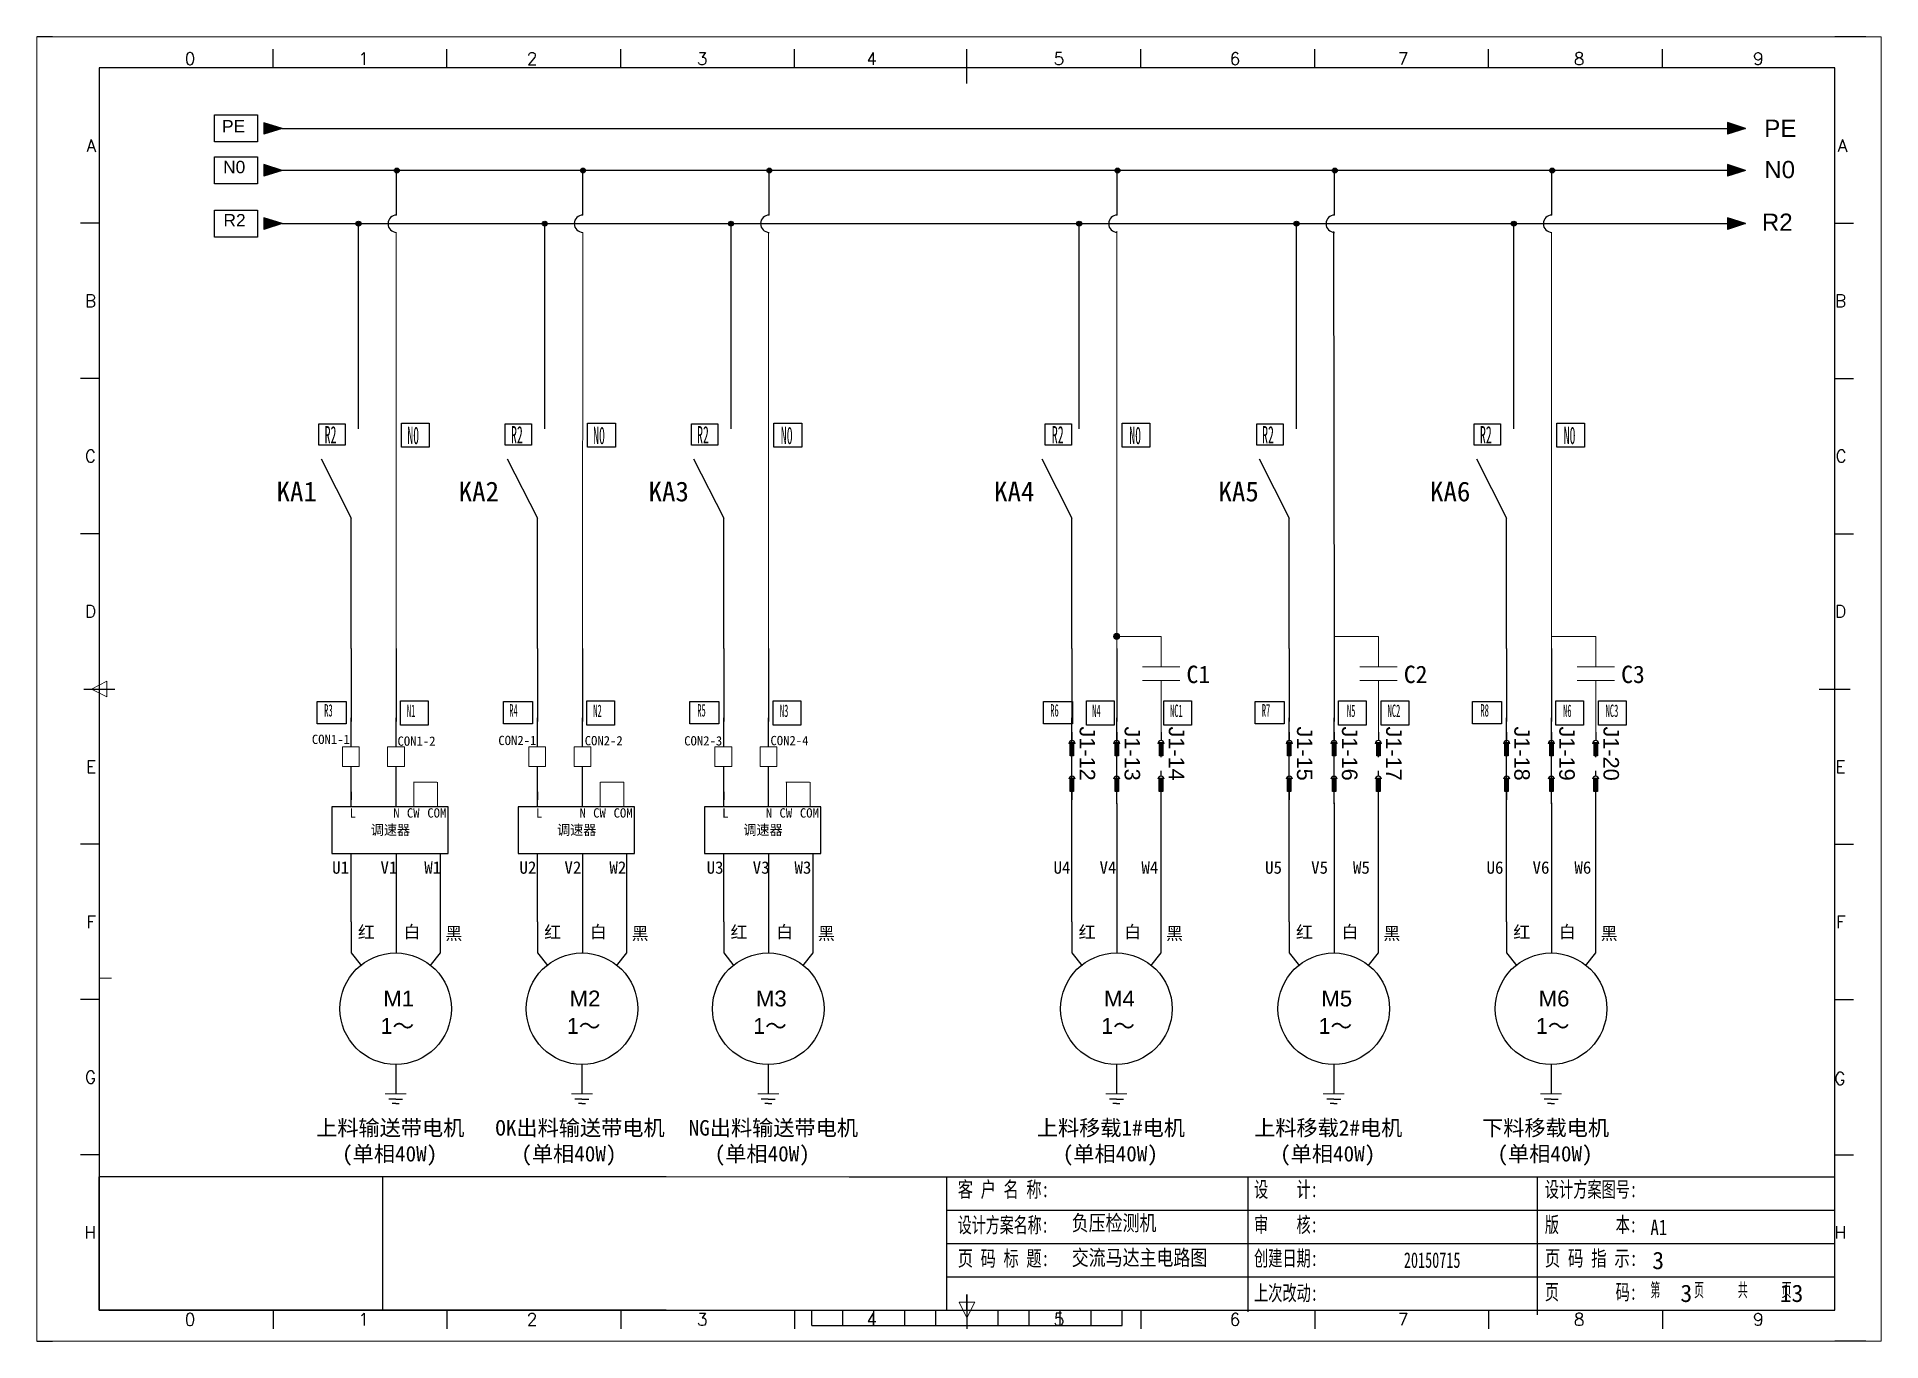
# Model space of a CAD drawing. Extents: x 2511 to 8703, y -745 to 3310.
# Drawn here: x 3495.8 to 3792.8, y 275.7 to 485.7 of the extents above; entities that cross this region are included whole.
import ezdxf
from ezdxf.enums import TextEntityAlignment as Align

# ---------------------------------------------------------------- set-up
doc = ezdxf.new("R2010")
doc.units = 0
doc.header["$MEASUREMENT"] = 0
for name, color, linetype in [('AE_BOR', 1, 'Continuous'), ('MISC', 2, 'Continuous'), ('RED_1.5mm^2', 1, 'Continuous'), ('RED_14_THHN', 20, 'Continuous'), ('SYMS', 7, 'Continuous')]:
    doc.layers.add(name, color=color, linetype=linetype)
doc.styles.add('Standard0.67', font='', dxfattribs={"width": 0.67})
doc.styles.add('Standard_0.8', font='', dxfattribs={"width": 0.8})
doc.styles.add('WD', font='romans.shx', dxfattribs={"bigfont": 'gbcbig.shx'})
doc.styles.add('样式 0', font='')
doc.styles.add('样式 8', font='arial.ttf')
doc.styles.get('Standard0.67').set_extended_font_data('FangSong_GB2312')
doc.styles.get('Standard_0.8').set_extended_font_data('FangSong_GB2312')
doc.styles.get('样式 0').set_extended_font_data('KaiTi_GB2312')

msp = doc.modelspace()

# ---------------------------------------------------------------- texts
at = {"attachment_point": 1}
for s, insert, char_height, width, style in [('N0', (3525.83, 465.79), 2, 4.9667, '样式 8'), ('N0', (3774.03, 465.77), 2.772, 4.9667, '样式 8'), ('R2', (3525.89, 457.22), 2, 4.9667, '样式 8'), ('R2', (3773.65, 457.29), 2.772, 15.2743, '样式 8'), ('KA1', (3534.44, 414.14), 3.185, 8.2246, '样式 0'), ('KA2', (3563.77, 414.14), 3.185, 8.2246, '样式 0'), ('KA3', (3594.35, 414.14), 3.185, 8.2246, '样式 0'), ('KA4', (3650, 414.14), 3.185, 8.2246, '样式 0'), ('KA5', (3686.13, 414.14), 3.185, 8.2246, '样式 0'), ('KA6', (3720.2, 414.14), 3.185, 8.2246, '样式 0'), ('{\\fSimSun|b0|i0|c134|p2;U1}', (3543.4, 353), 2, 0.6611, '样式 8'), ('{\\fSimSun|b0|i0|c134|p2;V1}', (3551.18, 353), 2, 0.6611, '样式 8'), ('{\\fSimSun|b0|i0|c134|p2;W1}', (3558.23, 353), 2, 0.6611, '样式 8'), ('{\\fSimSun|b0|i0|c134|p2;U2}', (3573.56, 353), 2, 0.6611, '样式 8'), ('{\\fSimSun|b0|i0|c134|p2;V2}', (3580.8, 353), 2, 0.6611, '样式 8'), ('{\\fSimSun|b0|i0|c134|p2;W2}', (3588.04, 353), 2, 0.6611, '样式 8'), ('{\\fSimSun|b0|i0|c134|p2;U3}', (3603.7, 353), 2, 0.6611, '样式 8'), ('{\\fSimSun|b0|i0|c134|p2;V3}', (3611.12, 353), 2, 0.6611, '样式 8'), ('{\\fSimSun|b0|i0|c134|p2;W3}', (3617.85, 353), 2, 0.6611, '样式 8'), ('{\\fSimSun|b0|i0|c134|p2;U4}', (3659.57, 353), 2, 0.6611, '样式 8'), ('{\\fSimSun|b0|i0|c134|p2;V4}', (3666.98, 353), 2, 0.6611, '样式 8'), ('{\\fSimSun|b0|i0|c134|p2;W4}', (3673.72, 353), 2, 0.6611, '样式 8'), ('{\\fSimSun|b0|i0|c134|p2;U5}', (3693.64, 353), 2, 0.6611, '样式 8'), ('{\\fSimSun|b0|i0|c134|p2;V5}', (3701.05, 353), 2, 0.6611, '样式 8'), ('{\\fSimSun|b0|i0|c134|p2;W5}', (3707.79, 353), 2, 0.6611, '样式 8'), ('{\\fSimSun|b0|i0|c134|p2;U6}', (3729.3, 353), 2, 0.6611, '样式 8'), ('{\\fSimSun|b0|i0|c134|p2;V6}', (3736.71, 353), 2, 0.6611, '样式 8'), ('{\\fSimSun|b0|i0|c134|p2;W6}', (3743.45, 353), 2, 0.6611, '样式 8'), ('{\\fSimSun|b0|i0|c134|p2;红}', (3547.55, 342.58), 2, 0.6611, '样式 8'), ('{\\fSimSun|b0|i0|c134|p2;白}', (3554.9, 342.64), 2, 0.6611, '样式 8'), ('{\\fSimSun|b0|i0|c134|p2;黑}', (3561.62, 342.38), 2, 0.6611, '样式 8'), ('{\\fSimSun|b0|i0|c134|p2;红}', (3577.55, 342.58), 2, 0.6611, '样式 8'), ('{\\fSimSun|b0|i0|c134|p2;白}', (3584.9, 342.64), 2, 0.6611, '样式 8'), ('{\\fSimSun|b0|i0|c134|p2;黑}', (3591.62, 342.38), 2, 0.6611, '样式 8'), ('{\\fSimSun|b0|i0|c134|p2;红}', (3607.55, 342.58), 2, 0.6611, '样式 8'), ('{\\fSimSun|b0|i0|c134|p2;白}', (3614.9, 342.64), 2, 0.6611, '样式 8'), ('{\\fSimSun|b0|i0|c134|p2;黑}', (3621.62, 342.38), 2, 0.6611, '样式 8'), ('{\\fSimSun|b0|i0|c134|p2;红}', (3663.61, 342.58), 2, 0.6611, '样式 8'), ('{\\fSimSun|b0|i0|c134|p2;白}', (3670.96, 342.64), 2, 0.6611, '样式 8'), ('{\\fSimSun|b0|i0|c134|p2;黑}', (3677.68, 342.38), 2, 0.6611, '样式 8'), ('{\\fSimSun|b0|i0|c134|p2;红}', (3698.61, 342.58), 2, 0.6611, '样式 8'), ('{\\fSimSun|b0|i0|c134|p2;白}', (3705.96, 342.64), 2, 0.6611, '样式 8'), ('{\\fSimSun|b0|i0|c134|p2;黑}', (3712.68, 342.38), 2, 0.6611, '样式 8'), ('{\\fSimSun|b0|i0|c134|p2;红}', (3733.61, 342.58), 2, 0.6611, '样式 8'), ('{\\fSimSun|b0|i0|c134|p2;白}', (3740.96, 342.64), 2, 0.6611, '样式 8'), ('{\\fSimSun|b0|i0|c134|p2;黑}', (3747.68, 342.38), 2, 0.6611, '样式 8'), ('{\\C2;M1}', (3551.63, 332.18), 2.56, 8.7428, '样式 8'), ('{\\C2;M2}', (3581.63, 332.18), 2.56, 8.7428, '样式 8'), ('{\\C2;M3}', (3611.63, 332.18), 2.56, 8.7428, '样式 8'), ('{\\C2;M4}', (3667.69, 332.18), 2.56, 8.7428, '样式 8'), ('{\\C2;M5}', (3702.69, 332.18), 2.56, 8.7428, '样式 8'), ('{\\C2;M6}', (3737.69, 332.18), 2.56, 8.7428, '样式 8'), ('{\\fAIGDT|b0|i0|c2|p2;\\C2;1\\fSimSun|b0|i0|c134|p2;～}', (3551.21, 327.77), 2.56, 9.8786, '样式 8'), ('{\\fAIGDT|b0|i0|c2|p2;\\C2;1\\fSimSun|b0|i0|c134|p2;～}', (3581.21, 327.77), 2.56, 9.8786, '样式 8'), ('{\\fAIGDT|b0|i0|c2|p2;\\C2;1\\fSimSun|b0|i0|c134|p2;～}', (3611.21, 327.77), 2.56, 9.8786, '样式 8'), ('{\\fAIGDT|b0|i0|c2|p2;\\C2;1\\fSimSun|b0|i0|c134|p2;～}', (3667.27, 327.77), 2.56, 9.8786, '样式 8'), ('{\\fAIGDT|b0|i0|c2|p2;\\C2;1\\fSimSun|b0|i0|c134|p2;～}', (3702.27, 327.77), 2.56, 9.8786, '样式 8'), ('{\\fAIGDT|b0|i0|c2|p2;\\C2;1\\fSimSun|b0|i0|c134|p2;～}', (3737.27, 327.77), 2.56, 9.8786, '样式 8')]:
    msp.add_mtext(s, dxfattribs=dict(at, insert=insert, char_height=char_height, width=width, style=style))
at = {"color": 2, "char_height": 2.5, "attachment_point": 1, "rotation": 270, "style": '样式 8'}
for s, insert in [('J1-12', (3666.27, 374.71)), ('J1-13', (3673.51, 374.71)), ('J1-14', (3680.63, 374.71)), ('J1-15', (3701.27, 374.71)), ('J1-16', (3708.51, 374.71)), ('J1-17', (3715.63, 374.71)), ('J1-18', (3736.27, 374.71)), ('J1-19', (3743.51, 374.71)), ('J1-20', (3750.63, 374.71))]:
    msp.add_mtext_dynamic_manual_height_columns(s, width=11.5248, gutter_width=12.5, heights=[0], dxfattribs=dict(at, insert=insert))
at = {"color": 1, "lineweight": 0, "insert": (3540.13, 373.38), "char_height": 1.5, "width": 1.2627, "attachment_point": 1}
msp.add_mtext('{\\fSimSun|b1|i0|c0|p2;CO\\fSimSun|b1|i0|c134|p2;N\\fSimSun|b1|i0|c0|p2;1-1}', dxfattribs=at)
at = {"lineweight": 0, "char_height": 1.5, "attachment_point": 1}
for s, insert, width in [('{\\fSimSun|b1|i0|c0|p2;\\C1;CO\\fSimSun|b1|i0|c134|p2;N\\fSimSun|b1|i0|c0|p2;1-\\fSimSun|b1|i0|c134|p2;2}', (3553.92, 373.1), 1.2627), ('{\\fSimSun|b1|i0|c0|p2;\\C1;CO\\fSimSun|b1|i0|c134|p2;N2\\fSimSun|b1|i0|c0|p2;-1}', (3570.16, 373.21), 1.2627), ('{\\fSimSun|b1|i0|c0|p2;\\C1;CO\\fSimSun|b1|i0|c134|p2;N2\\fSimSun|b1|i0|c0|p2;-\\fSimSun|b1|i0|c134|p2;2}', (3584.07, 373.17), 1.2627), ('{\\fSimSun|b1|i0|c0|p2;\\C1;CO\\fSimSun|b1|i0|c134|p2;N2\\fSimSun|b1|i0|c0|p2;-\\fSimSun|b1|i0|c134|p2;3}', (3600.09, 373.15), 1.2627), ('{\\fSimSun|b1|i0|c0|p2;\\C1;CO\\fSimSun|b1|i0|c134|p2;N2\\fSimSun|b1|i0|c0|p2;-\\fSimSun|b1|i0|c134|p2;4}', (3613.98, 373.19), 1.2627), ('{\\fSimSun|b0|i0|c134|p2;L}', (3546.21, 361.54), 1.5406), ('{\\fSimSun|b0|i0|c134|p2;N}', (3553.24, 361.54), 1.5406), ('{\\fSimSun|b0|i0|c134|p2;CW}', (3555.43, 361.54), 1.5406), ('{\\fSimSun|b0|i0|c134|p2;COM}', (3558.72, 361.54), 1.5406), ('{\\fSimSun|b0|i0|c134|p2;L}', (3576.21, 361.54), 1.5406), ('{\\fSimSun|b0|i0|c134|p2;N}', (3583.24, 361.54), 1.5406), ('{\\fSimSun|b0|i0|c134|p2;CW}', (3585.43, 361.54), 1.5406), ('{\\fSimSun|b0|i0|c134|p2;COM}', (3588.72, 361.54), 1.5406), ('{\\fSimSun|b0|i0|c134|p2;L}', (3606.21, 361.54), 1.5406), ('{\\fSimSun|b0|i0|c134|p2;N}', (3613.24, 361.54), 1.5406), ('{\\fSimSun|b0|i0|c134|p2;CW}', (3615.43, 361.54), 1.5406), ('{\\fSimSun|b0|i0|c134|p2;COM}', (3618.72, 361.54), 1.5406)]:
    msp.add_mtext(s, dxfattribs=dict(at, insert=insert, width=width))
at = {"color": 0, "lineweight": -2, "char_height": 1.62, "width": 7.0638, "attachment_point": 1}
for insert in [(3549.62, 358.88), (3579.62, 358.88), (3609.62, 358.88)]:
    msp.add_mtext('{调速器}', dxfattribs=dict(at, insert=insert))
at = {"char_height": 2.5, "attachment_point": 1}
for s, insert, width in [('\\pi0.8318;{\\fSimSun|b0|i0|c134|p2;上料输送带电机\\P\\pi5.019;(单相40W)}', (3539.98, 311.33), 26.2609), ('\\pi0.8318;{\\fSimSun|b0|i0|c134|p2;OK出料输送带电机\\P\\pi5.019;(单相40W)}', (3568.84, 311.33), 29.9973), ('\\pi0.8318;{\\fSimSun|b0|i0|c134|p2;NG出料输送带电机\\P\\pi5.019;(单相40W)}', (3599.98, 311.33), 33.1107), ('\\pi0.8318;{\\fSimSun|b0|i0|c134|p2;上料移载1#电机\\P\\pi5.019;(单相40W)}', (3656.04, 311.33), 33.1107), ('\\pi0.8318;{\\fSimSun|b0|i0|c134|p2;上料移载2#电机\\P\\pi5.019;(单相40W)}', (3691.04, 311.33), 33.1107), ('\\pi0.8318;{\\fSimSun|b0|i0|c134|p2; 下料移载电机\\P\\pi5.019;(单相40W)}', (3726.04, 311.33), 33.1107)]:
    msp.add_mtext(s, dxfattribs=dict(at, insert=insert, width=width))
at = {"color": 0, "ltscale": 2, "char_height": 2.5, "attachment_point": 1}
for s, insert, width, style in [('{\\fSimSun|b0|i0|c134|p2;\\W0.72;客 户 名 称:}', (3644.15, 301.42), 16.2477, 'Standard0.67'), ('{\\fSimSun|b0|i0|c134|p2;设    计:}', (3691.86, 301.42), 12.0312, 'Standard0.67'), ('{\\fSimSun|b0|i0|c134|p2;设计方案图号:}', (3738.69, 301.42), 15.1644, 'Standard0.67'), ('{\\fSimSun|b0|i0|c134|p2;\\W0.66;设计方案名称:}', (3644.15, 295.69), 15.1234, 'Standard0.67'), ('{\\fSimSun|b0|i0|c134|p2;审    核:}', (3691.86, 295.75), 12.0312, 'Standard0.67'), ('{\\fSimSun|b0|i0|c134|p2;版        本:}', (3738.69, 295.75), 16.8498, 'Standard0.67'), ('{\\fSimSun|b0|i0|c134|p2;A1}', (3755.69, 295.31), 33.9078, 'Standard_0.8'), ('{\\fSimSun|b0|i0|c134|p2;\\W0.72;页 码 标 题:}', (3644.15, 290.32), 15.1234, 'Standard0.67'), ('{\\fSimSun|b0|i0|c134|p2;创建日期:}', (3691.86, 290.34), 12.0312, 'Standard0.67'), ('{\\fSimSun|b0|i0|c134|p2;20150715}', (3715.99, 290.04), 12.0312, 'Standard0.67'), ('{\\fSimSun|b0|i0|c134|p2;\\W0.73;页 码 指 示:}', (3738.69, 290.34), 16.1995, 'Standard0.67'), ('{\\Fromans,gbcbig|c134;第}    {\\Fromans,gbcbig|c134;页}    {\\Fromans,gbcbig|c134;共}    {\\Fromans,gbcbig|c134;页}', (3755.69, 285.14), 33.9078, 'Standard_0.8'), ('{\\fSimSun|b0|i0|c134|p2;上次改动:}', (3691.86, 284.75), 12.0312, 'Standard0.67'), ('{\\fSimSun|b0|i0|c134|p2;页        码:}', (3738.69, 284.9), 15.7258, 'Standard0.67')]:
    msp.add_mtext(s, dxfattribs=dict(at, insert=insert, width=width, style=style))
at = {"layer": 'MISC', "width": 4.9667, "attachment_point": 1, "style": '样式 8'}
for insert, char_height in [((3525.66, 472.35), 2), ((3774.03, 472.42), 2.772)]:
    msp.add_mtext('PE', dxfattribs=dict(at, insert=insert, char_height=char_height))
at = {"layer": 'MISC', "color": 0, "attachment_point": 1}
for s, insert, char_height, width, style in [('{\\W0.5;R2}', (3542.19, 423.08), 2.8, 3.3188, '样式 0'), ('{\\W0.5;N0}', (3555.49, 422.97), 2.8, 5.0168, '样式 0'), ('{\\W0.5;R2}', (3572.2, 423.08), 2.8, 3.3188, '样式 0'), ('{\\W0.5;N0}', (3585.42, 422.97), 2.8, 5.0168, '样式 0'), ('{\\W0.5;R2}', (3602.16, 423.08), 2.8, 3.3188, '样式 0'), ('{\\W0.5;N0}', (3615.65, 422.97), 2.8, 5.0168, '样式 0'), ('C1', (3680.98, 384.5), 2.8, 5.0168, '样式 0'), ('C2', (3715.98, 384.5), 2.8, 5.0168, '样式 0'), ('C3', (3750.98, 384.5), 2.8, 5.0168, '样式 0'), ('{\\W0.5;R3}', (3542.12, 378.31), 2, 3.3188, '样式 0'), ('{\\W0.5;N1}', (3555.42, 378.24), 2, 5.0168, '样式 0'), ('{\\W0.5;R4}', (3571.92, 378.31), 2, 3.3188, '样式 0'), ('{\\W0.5;N2}', (3585.45, 378.24), 2, 5.0168, '样式 0'), ('{\\W0.5;R5}', (3602.2, 378.31), 2, 3.3188, '样式 0'), ('{\\W0.5;N3}', (3615.5, 378.24), 2, 5.0168, '样式 0'), ('{\\W0.5;R6}', (3659.04, 378.31), 2, 3.3188, '样式 0'), ('{\\W0.5;N4}', (3665.79, 378.24), 2, 5.0168, '样式 0'), ('{\\W0.5;NC1}', (3678.33, 378.24), 2, 5.0168, '样式 0'), ('{\\W0.5;R7}', (3693.11, 378.31), 2, 3.3188, '样式 0'), ('{\\W0.5;N5}', (3706.82, 378.24), 2, 5.0168, '样式 0'), ('{\\W0.5;NC2}', (3713.37, 378.24), 2, 5.0168, '样式 0'), ('{\\W0.5;R8}', (3728.32, 378.31), 2, 3.3188, '样式 0'), ('{\\W0.5;N6}', (3741.63, 378.24), 2, 5.0168, '样式 0'), ('{\\W0.5;NC3}', (3748.48, 378.24), 2, 5.0168, '样式 0'), ('{\\fSimSun|b0|i0|c134|p2;负压检测机}', (3662.5, 296.03), 2.5, 24.1794, 'Standard_0.8'), ('交流马达主电路图', (3662.5, 290.43), 2.5, 24.1794, 'Standard_0.8'), ('3', (3755.99, 290.13), 2.8, 3.07, '样式 0'), ('3', (3760.52, 284.84), 2.8, 3.07, '样式 0'), ('13', (3776.51, 284.84), 2.8, 3.07, '样式 0')]:
    msp.add_mtext(s, dxfattribs=dict(at, insert=insert, char_height=char_height, width=width, style=style))
at = {"layer": 'MISC', "color": 0, "ltscale": 0.5, "char_height": 2.8, "attachment_point": 1, "style": '样式 0'}
for s, insert, width in [('{\\W0.5;R2}', (3659.3, 423.08), 3.3188), ('{\\W0.5;N0}', (3671.76, 422.97), 5.0168), ('{\\W0.5;R2}', (3693.16, 423.08), 3.3188), ('{\\W0.5;R2}', (3728.24, 423.08), 3.3188), ('{\\W0.5;N0}', (3741.72, 422.97), 5.0168)]:
    msp.add_mtext(s, dxfattribs=dict(at, insert=insert, width=width))

# ---------------------------------------------------------------- blocks, each defined once
blk = doc.blocks.new('gb_a2_a')
for p, q in [((584, 410), (25, 410)), ((25, 410), (25, 10)), ((584, 10), (584, 410)), ((25, 10), (584, 10))]:
    blk.add_line(p, q)
at = {"lineweight": 9, "ltscale": 0.1}
blk.add_line((25, 116.86), (29, 116.86), dxfattribs=at)
at = {"layer": 'AE_BOR', "lineweight": 30}
for p, q in [((10, 420), (4.93, 420)), ((594, 420), (584, 420)), ((4.93, 0), (10, 0)), ((594, 0), (584, 0))]:
    blk.add_line(p, q, dxfattribs=at)
at = {"layer": 'AE_BOR', "color": 1, "lineweight": 15}
for p, q in [((4.93, 420), (598.93, 420)), ((4.93, 0), (4.93, 420)), ((598.93, 420), (598.93, 0)), ((22.5, 210), (27.5, 212.5)), ((27.5, 207.5), (22.5, 210)), ((27.5, 212.5), (27.5, 207.5)), ((304.5, 7.5), (302, 12.5)), ((302, 12.5), (307, 12.5)), ((307, 12.5), (304.5, 7.5)), ((598.93, 0), (4.93, 0))]:
    blk.add_line(p, q, dxfattribs=at)
at = {"layer": 'AE_BOR'}
for p, q in [((81, 410), (81, 416)), ((137, 410), (137, 416)), ((193, 410), (193, 416)), ((249, 410), (249, 416)), ((304.5, 410), (304.5, 416)), ((360.5, 410), (360.5, 416)), ((416.5, 410), (416.5, 416)), ((472.5, 410), (472.5, 416)), ((528.5, 410), (528.5, 416)), ((25, 360), (19, 360)), ((584, 360), (590, 360)), ((25, 310), (19, 310)), ((584, 310), (590, 310)), ((25, 260), (19, 260)), ((584, 260), (590, 260)), ((25, 160), (19, 160)), ((584, 160), (590, 160)), ((25, 110), (19, 110)), ((584, 110), (590, 110)), ((25, 60), (19, 60)), ((584, 60), (590, 60)), ((81, 10), (81, 4)), ((137, 10), (137, 4)), ((193, 10), (193, 4)), ((249, 10), (249, 4)), ((304.5, 10), (304.5, 4)), ((360.5, 10), (360.5, 4)), ((416.5, 10), (416.5, 4)), ((472.5, 10), (472.5, 4)), ((528.5, 10), (528.5, 4))]:
    blk.add_line(p, q, dxfattribs=at)
at = {"layer": 'AE_BOR', "color": 2, "lineweight": 30}
for p, q in [((304.5, 405), (304.5, 415)), ((20, 210), (30, 210)), ((579, 210), (589, 210)), ((304.5, 10), (304.5, 15)), ((304.5, 15), (304.5, 5)), ((254.5, 5), (254.5, 10)), ((264.5, 5), (264.5, 10)), ((274.5, 5), (274.5, 10)), ((284.5, 5), (284.5, 10)), ((294.5, 5), (294.5, 10)), ((304.5, 10), (304.5, 5)), ((314.5, 5), (314.5, 10)), ((324.5, 5), (324.5, 10)), ((334.5, 5), (334.5, 10)), ((344.5, 5), (344.5, 10)), ((354.5, 5), (354.5, 10)), ((254.5, 5), (354.5, 5))]:
    blk.add_line(p, q, dxfattribs=at)
at = {"layer": 'AE_BOR', "style": 'WD'}
for s, p in [('0', (54.27, 411)), ('1', (110.12, 411)), ('2', (164.42, 411)), ('3', (219.22, 411)), ('4', (273.82, 411)), ('5', (334.12, 411)), ('6', (390.81, 411)), ('7', (445.01, 411)), ('8', (501.67, 411)), ('9', (559.4, 411)), ('0', (54.27, 5)), ('1', (110.12, 5)), ('2', (164.42, 5)), ('3', (219.22, 5)), ('4', (273.82, 5)), ('5', (334.12, 5)), ('6', (390.81, 5)), ('7', (445.01, 5)), ('8', (501.67, 5)), ('9', (559.4, 5))]:
    blk.add_text(s, height=4, dxfattribs=at).set_placement(p, align=Align.CENTER)
for s, p in [('A', (24, 385)), ('A', (588.05, 385)), ('B', (24, 335)), ('B', (587.67, 335)), ('C', (24, 285)), ('C', (587.86, 285)), ('D', (24, 235)), ('D', (587.67, 235)), ('E', (24, 185)), ('E', (587.48, 185)), ('F', (24, 135)), ('F', (587.48, 135)), ('F', (587.48, 135)), ('G', (24, 85)), ('G', (587.48, 84.56)), ('H', (24, 35)), ('H', (587.67, 35))]:
    blk.add_text(s, height=4, dxfattribs=at).set_placement(p, align=Align.MIDDLE_RIGHT)
blk = doc.blocks.new('WDDOT')
blk.add_hatch(color=256).paths.add_polyline_path([(0.5, 0, 1), (-0.5, 0, 1)])
blk.add_circle((0, 0), 0.5)

# ---------------------------------------------------------------- hatches: boundary and pattern name
for points in [[(3535.33, 464.23), (3532.41, 465.17), (3532.41, 463.3)], [(3771.03, 464.24), (3768.11, 465.17), (3768.11, 463.3)], [(3535.33, 455.67), (3532.41, 456.6), (3532.41, 454.73)], [(3771.03, 455.67), (3768.11, 456.61), (3768.11, 454.74)]]:
    msp.add_hatch(color=256).paths.add_polyline_path(points)
h = msp.add_hatch(color=256)
edge = h.paths.add_edge_path()
edge.add_arc((3553.8, 464.22), 0.393, 0, 360)
h = msp.add_hatch(color=256)
edge = h.paths.add_edge_path()
edge.add_arc((3583.8, 464.22), 0.393, 0, 360)
h = msp.add_hatch(color=256)
edge = h.paths.add_edge_path()
edge.add_arc((3613.8, 464.22), 0.393, 0, 360)
h = msp.add_hatch(color=256)
edge = h.paths.add_edge_path()
edge.add_arc((3669.86, 464.22), 0.393, 0, 360)
h = msp.add_hatch(color=256)
edge = h.paths.add_edge_path()
edge.add_arc((3704.86, 464.22), 0.393, 0, 360)
h = msp.add_hatch(color=256)
edge = h.paths.add_edge_path()
edge.add_arc((3739.86, 464.22), 0.393, 0, 360)
h = msp.add_hatch(color=256)
edge = h.paths.add_edge_path()
edge.add_arc((3547.63, 455.66), 0.393, 0, 360)
h = msp.add_hatch(color=256)
edge = h.paths.add_edge_path()
edge.add_arc((3577.63, 455.66), 0.393, 0, 360)
h = msp.add_hatch(color=256)
edge = h.paths.add_edge_path()
edge.add_arc((3607.63, 455.66), 0.393, 0, 360)
h = msp.add_hatch(color=256)
edge = h.paths.add_edge_path()
edge.add_arc((3663.69, 455.66), 0.393, 0, 360)
h = msp.add_hatch(color=256)
edge = h.paths.add_edge_path()
edge.add_arc((3698.69, 455.66), 0.393, 0, 360)
h = msp.add_hatch(color=256)
edge = h.paths.add_edge_path()
edge.add_arc((3733.69, 455.66), 0.393, 0, 360)
at = {"lineweight": 0}
h = msp.add_hatch(color=256, dxfattribs=at)
edge = h.paths.add_edge_path()
edge.add_arc((3669.74, 389.22), 0.5, 0, 360)
at = {"layer": 'MISC'}
for points in [[(3535.33, 471), (3532.41, 471.93), (3532.41, 470.06)], [(3771.03, 471), (3768.11, 471.94), (3768.11, 470.07)]]:
    msp.add_hatch(color=256, dxfattribs=at).paths.add_polyline_path(points)
at = {"layer": 'RED_1.5mm^2'}
h = msp.add_hatch(dxfattribs=at)
h.set_pattern_fill('ANGLE', color=0, scale=0.1715, angle=-180)
h.set_pattern_definition([(180, (3104.7008, -259.9955), (-4e-16, -1.1979275), [0.87122, -0.3267075]), (270, (3104.7008, -259.9955), (1.1979275, -5e-16), [0.87122, -0.3267075])])
h.paths.add_polyline_path([(3662.26, 369.97), (3662.8, 369.97), (3662.8, 372.13), (3662.26, 372.13)])
h = msp.add_hatch(color=2, dxfattribs=at)
h.dxf.hatch_style = 1
h.paths.add_polyline_path([(3662.26, 369.97), (3662.8, 369.97), (3662.8, 372.13), (3662.26, 372.13)])
h = msp.add_hatch(dxfattribs=at)
h.set_pattern_fill('ANGLE', color=0, scale=0.1715, angle=-180)
h.set_pattern_definition([(180, (3111.9234, -259.9955), (-4e-16, -1.1979275), [0.87122, -0.3267075]), (270, (3111.9234, -259.9955), (1.1979275, -5e-16), [0.87122, -0.3267075])])
h.paths.add_polyline_path([(3669.48, 369.97), (3670.03, 369.97), (3670.03, 372.13), (3669.48, 372.13)])
h = msp.add_hatch(color=2, dxfattribs=at)
h.dxf.hatch_style = 1
h.paths.add_polyline_path([(3669.48, 369.97), (3670.03, 369.97), (3670.03, 372.13), (3669.48, 372.13)])
h = msp.add_hatch(dxfattribs=at)
h.set_pattern_fill('ANGLE', color=2, scale=0.1715, angle=-180)
h.set_pattern_definition([(180, (3119.0494, -259.9955), (-4e-16, -1.1979275), [0.87122, -0.3267075]), (270, (3119.0494, -259.9955), (1.1979275, -5e-16), [0.87122, -0.3267075])])
h.paths.add_polyline_path([(3676.61, 369.97), (3677.15, 369.97), (3677.15, 372.13), (3676.61, 372.13)])
h = msp.add_hatch(color=2, dxfattribs=at)
h.dxf.hatch_style = 1
h.paths.add_polyline_path([(3676.61, 369.97), (3677.15, 369.97), (3677.15, 372.13), (3676.61, 372.13)])
h = msp.add_hatch(dxfattribs=at)
h.set_pattern_fill('ANGLE', color=0, scale=0.1715, angle=-180)
h.set_pattern_definition([(180, (3139.7008, -259.9955), (-4e-16, -1.1979275), [0.87122, -0.3267075]), (270, (3139.7008, -259.9955), (1.1979275, -5e-16), [0.87122, -0.3267075])])
h.paths.add_polyline_path([(3697.26, 369.97), (3697.8, 369.97), (3697.8, 372.13), (3697.26, 372.13)])
h = msp.add_hatch(color=2, dxfattribs=at)
h.dxf.hatch_style = 1
h.paths.add_polyline_path([(3697.26, 369.97), (3697.8, 369.97), (3697.8, 372.13), (3697.26, 372.13)])
h = msp.add_hatch(dxfattribs=at)
h.set_pattern_fill('ANGLE', color=0, scale=0.1715, angle=-180)
h.set_pattern_definition([(180, (3146.9234, -259.9955), (-4e-16, -1.1979275), [0.87122, -0.3267075]), (270, (3146.9234, -259.9955), (1.1979275, -5e-16), [0.87122, -0.3267075])])
h.paths.add_polyline_path([(3704.48, 369.97), (3705.03, 369.97), (3705.03, 372.13), (3704.48, 372.13)])
h = msp.add_hatch(color=2, dxfattribs=at)
h.dxf.hatch_style = 1
h.paths.add_polyline_path([(3704.48, 369.97), (3705.03, 369.97), (3705.03, 372.13), (3704.48, 372.13)])
h = msp.add_hatch(dxfattribs=at)
h.set_pattern_fill('ANGLE', color=0, scale=0.1715, angle=-180)
h.set_pattern_definition([(180, (3154.0494, -259.9955), (-4e-16, -1.1979275), [0.87122, -0.3267075]), (270, (3154.0494, -259.9955), (1.1979275, -5e-16), [0.87122, -0.3267075])])
h.paths.add_polyline_path([(3711.61, 369.97), (3712.15, 369.97), (3712.15, 372.13), (3711.61, 372.13)])
h = msp.add_hatch(color=2, dxfattribs=at)
h.dxf.hatch_style = 1
h.paths.add_polyline_path([(3711.61, 369.97), (3712.15, 369.97), (3712.15, 372.13), (3711.61, 372.13)])
h = msp.add_hatch(dxfattribs=at)
h.set_pattern_fill('ANGLE', color=0, scale=0.1715, angle=-180)
h.set_pattern_definition([(180, (3174.7008, -259.9955), (-4e-16, -1.1979275), [0.87122, -0.3267075]), (270, (3174.7008, -259.9955), (1.1979275, -5e-16), [0.87122, -0.3267075])])
h.paths.add_polyline_path([(3732.26, 369.97), (3732.8, 369.97), (3732.8, 372.13), (3732.26, 372.13)])
h = msp.add_hatch(color=2, dxfattribs=at)
h.dxf.hatch_style = 1
h.paths.add_polyline_path([(3732.26, 369.97), (3732.8, 369.97), (3732.8, 372.13), (3732.26, 372.13)])
h = msp.add_hatch(dxfattribs=at)
h.set_pattern_fill('ANGLE', color=0, scale=0.1715, angle=-180)
h.set_pattern_definition([(180, (3181.9234, -259.9955), (-4e-16, -1.1979275), [0.87122, -0.3267075]), (270, (3181.9234, -259.9955), (1.1979275, -5e-16), [0.87122, -0.3267075])])
h.paths.add_polyline_path([(3739.48, 369.97), (3740.03, 369.97), (3740.03, 372.13), (3739.48, 372.13)])
h = msp.add_hatch(color=2, dxfattribs=at)
h.dxf.hatch_style = 1
h.paths.add_polyline_path([(3739.48, 369.97), (3740.03, 369.97), (3740.03, 372.13), (3739.48, 372.13)])
h = msp.add_hatch(dxfattribs=at)
h.set_pattern_fill('ANGLE', color=0, scale=0.1715, angle=-180)
h.set_pattern_definition([(180, (3189.0494, -259.9955), (-4e-16, -1.1979275), [0.87122, -0.3267075]), (270, (3189.0494, -259.9955), (1.1979275, -5e-16), [0.87122, -0.3267075])])
h.paths.add_polyline_path([(3746.61, 369.97), (3747.15, 369.97), (3747.15, 372.13), (3746.61, 372.13)])
h = msp.add_hatch(color=2, dxfattribs=at)
h.dxf.hatch_style = 1
h.paths.add_polyline_path([(3746.61, 369.97), (3747.15, 369.97), (3747.15, 372.13), (3746.61, 372.13)])
h = msp.add_hatch(dxfattribs=at)
h.set_pattern_fill('ANGLE', color=0, scale=0.1715, angle=-180)
h.set_pattern_definition([(180, (3104.7025, -265.7122), (-4e-16, -1.1979275), [0.87122, -0.3267075]), (270, (3104.7025, -265.7122), (1.1979275, -5e-16), [0.87122, -0.3267075])])
h.paths.add_polyline_path([(3662.26, 364.25), (3662.8, 364.25), (3662.8, 366.41), (3662.26, 366.41)])
h = msp.add_hatch(color=2, dxfattribs=at)
h.dxf.hatch_style = 1
h.paths.add_polyline_path([(3662.26, 364.25), (3662.8, 364.25), (3662.8, 366.41), (3662.26, 366.41)])
h = msp.add_hatch(dxfattribs=at)
h.set_pattern_fill('ANGLE', color=0, scale=0.1715, angle=-180)
h.set_pattern_definition([(180, (3111.9195, -265.7122), (-4e-16, -1.1979275), [0.87122, -0.3267075]), (270, (3111.9195, -265.7122), (1.1979275, -5e-16), [0.87122, -0.3267075])])
h.paths.add_polyline_path([(3669.48, 364.25), (3670.02, 364.25), (3670.02, 366.41), (3669.48, 366.41)])
h = msp.add_hatch(color=2, dxfattribs=at)
h.dxf.hatch_style = 1
h.paths.add_polyline_path([(3669.48, 364.25), (3670.02, 364.25), (3670.02, 366.41), (3669.48, 366.41)])
h = msp.add_hatch(dxfattribs=at)
h.set_pattern_fill('ANGLE', color=0, scale=0.1715, angle=-180)
h.set_pattern_definition([(180, (3119.0454, -265.7122), (-4e-16, -1.1979275), [0.87122, -0.3267075]), (270, (3119.0454, -265.7122), (1.1979275, -5e-16), [0.87122, -0.3267075])])
h.paths.add_polyline_path([(3676.6, 364.25), (3677.15, 364.25), (3677.15, 366.41), (3676.6, 366.41)])
h = msp.add_hatch(color=2, dxfattribs=at)
h.dxf.hatch_style = 1
h.paths.add_polyline_path([(3676.6, 364.25), (3677.15, 364.25), (3677.15, 366.41), (3676.6, 366.41)])
h = msp.add_hatch(dxfattribs=at)
h.set_pattern_fill('ANGLE', color=0, scale=0.1715, angle=-180)
h.set_pattern_definition([(180, (3139.7025, -265.7122), (-4e-16, -1.1979275), [0.87122, -0.3267075]), (270, (3139.7025, -265.7122), (1.1979275, -5e-16), [0.87122, -0.3267075])])
h.paths.add_polyline_path([(3697.26, 364.25), (3697.8, 364.25), (3697.8, 366.41), (3697.26, 366.41)])
h = msp.add_hatch(color=2, dxfattribs=at)
h.dxf.hatch_style = 1
h.paths.add_polyline_path([(3697.26, 364.25), (3697.8, 364.25), (3697.8, 366.41), (3697.26, 366.41)])
h = msp.add_hatch(dxfattribs=at)
h.set_pattern_fill('ANGLE', color=0, scale=0.1715, angle=-180)
h.set_pattern_definition([(180, (3146.9195, -265.7122), (-4e-16, -1.1979275), [0.87122, -0.3267075]), (270, (3146.9195, -265.7122), (1.1979275, -5e-16), [0.87122, -0.3267075])])
h.paths.add_polyline_path([(3704.48, 364.25), (3705.02, 364.25), (3705.02, 366.41), (3704.48, 366.41)])
h = msp.add_hatch(color=2, dxfattribs=at)
h.dxf.hatch_style = 1
h.paths.add_polyline_path([(3704.48, 364.25), (3705.02, 364.25), (3705.02, 366.41), (3704.48, 366.41)])
h = msp.add_hatch(dxfattribs=at)
h.set_pattern_fill('ANGLE', color=0, scale=0.1715, angle=-180)
h.set_pattern_definition([(180, (3154.0454, -265.7122), (-4e-16, -1.1979275), [0.87122, -0.3267075]), (270, (3154.0454, -265.7122), (1.1979275, -5e-16), [0.87122, -0.3267075])])
h.paths.add_polyline_path([(3711.6, 364.25), (3712.15, 364.25), (3712.15, 366.41), (3711.6, 366.41)])
h = msp.add_hatch(color=2, dxfattribs=at)
h.dxf.hatch_style = 1
h.paths.add_polyline_path([(3711.6, 364.25), (3712.15, 364.25), (3712.15, 366.41), (3711.6, 366.41)])
h = msp.add_hatch(dxfattribs=at)
h.set_pattern_fill('ANGLE', color=0, scale=0.1715, angle=-180)
h.set_pattern_definition([(180, (3174.7025, -265.7122), (-4e-16, -1.1979275), [0.87122, -0.3267075]), (270, (3174.7025, -265.7122), (1.1979275, -5e-16), [0.87122, -0.3267075])])
h.paths.add_polyline_path([(3732.26, 364.25), (3732.8, 364.25), (3732.8, 366.41), (3732.26, 366.41)])
h = msp.add_hatch(color=2, dxfattribs=at)
h.dxf.hatch_style = 1
h.paths.add_polyline_path([(3732.26, 364.25), (3732.8, 364.25), (3732.8, 366.41), (3732.26, 366.41)])
h = msp.add_hatch(dxfattribs=at)
h.set_pattern_fill('ANGLE', color=0, scale=0.1715, angle=-180)
h.set_pattern_definition([(180, (3181.9195, -265.7122), (-4e-16, -1.1979275), [0.87122, -0.3267075]), (270, (3181.9195, -265.7122), (1.1979275, -5e-16), [0.87122, -0.3267075])])
h.paths.add_polyline_path([(3739.48, 364.25), (3740.02, 364.25), (3740.02, 366.41), (3739.48, 366.41)])
h = msp.add_hatch(color=2, dxfattribs=at)
h.dxf.hatch_style = 1
h.paths.add_polyline_path([(3739.48, 364.25), (3740.02, 364.25), (3740.02, 366.41), (3739.48, 366.41)])
h = msp.add_hatch(dxfattribs=at)
h.set_pattern_fill('ANGLE', color=0, scale=0.1715, angle=-180)
h.set_pattern_definition([(180, (3189.0454, -265.7122), (-4e-16, -1.1979275), [0.87122, -0.3267075]), (270, (3189.0454, -265.7122), (1.1979275, -5e-16), [0.87122, -0.3267075])])
h.paths.add_polyline_path([(3746.6, 364.25), (3747.15, 364.25), (3747.15, 366.41), (3746.6, 366.41)])
h = msp.add_hatch(color=2, dxfattribs=at)
h.dxf.hatch_style = 1
h.paths.add_polyline_path([(3746.6, 364.25), (3747.15, 364.25), (3747.15, 366.41), (3746.6, 366.41)])

# ---------------------------------------------------------------- linework, layer by layer
for p, q in [((3535.33, 464.23), (3532.41, 465.17)), ((3532.41, 465.17), (3532.41, 463.3)), ((3535.33, 464.23), (3532.41, 463.3)), ((3771.03, 464.24), (3768.11, 465.17)), ((3768.11, 465.17), (3768.11, 463.3)), ((3771.03, 464.24), (3768.11, 463.3)), ((3535.33, 455.67), (3532.41, 456.6)), ((3532.41, 456.6), (3532.41, 454.73)), ((3535.33, 455.67), (3532.41, 454.73)), ((3535.33, 455.67), (3771.03, 455.67)), ((3547.63, 449.3), (3547.63, 455.66)), ((3547.63, 422.63), (3547.63, 455.26)), ((3577.63, 449.3), (3577.63, 455.66)), ((3577.63, 422.63), (3577.63, 455.26)), ((3607.63, 449.3), (3607.63, 455.66)), ((3607.63, 422.63), (3607.63, 455.26)), ((3663.69, 449.3), (3663.69, 455.66)), ((3663.69, 422.63), (3663.69, 455.26)), ((3698.69, 449.3), (3698.69, 455.66)), ((3698.69, 422.63), (3698.69, 455.26)), ((3733.69, 449.3), (3733.69, 455.66)), ((3733.69, 422.63), (3733.69, 455.26)), ((3771.03, 455.67), (3768.11, 456.61)), ((3768.11, 456.61), (3768.11, 454.74)), ((3771.03, 455.67), (3768.11, 454.74)), ((3704.68, 454.41), (3704.74, 387.29)), ((3541.6, 417.81), (3546.45, 408.26)), ((3571.6, 417.81), (3576.45, 408.26)), ((3601.6, 417.81), (3606.45, 408.26)), ((3657.66, 417.81), (3662.51, 408.26)), ((3692.66, 417.81), (3697.51, 408.26)), ((3727.66, 417.81), (3732.51, 408.26)), ((3553.63, 320.28), (3553.63, 315.58)), ((3583.63, 320.28), (3583.63, 315.58)), ((3613.63, 320.28), (3613.63, 315.58)), ((3669.69, 320.28), (3669.69, 315.58)), ((3704.69, 320.28), (3704.69, 315.58)), ((3739.69, 320.28), (3739.69, 315.58)), ((3553.63, 314.71), (3552.5, 314.71)), ((3553.63, 314.02), (3553.05, 314.02)), ((3553.63, 314.71), (3554.75, 314.71)), ((3553.63, 314.02), (3554.2, 314.02)), ((3583.63, 314.71), (3582.5, 314.71)), ((3583.63, 314.02), (3583.05, 314.02)), ((3583.63, 314.71), (3584.75, 314.71)), ((3583.63, 314.02), (3584.2, 314.02)), ((3613.63, 314.71), (3612.5, 314.71)), ((3613.63, 314.02), (3613.05, 314.02)), ((3613.63, 314.71), (3614.75, 314.71)), ((3613.63, 314.02), (3614.2, 314.02)), ((3669.69, 314.71), (3668.56, 314.71)), ((3669.69, 314.02), (3669.11, 314.02)), ((3669.69, 314.71), (3670.81, 314.71)), ((3669.69, 314.02), (3670.26, 314.02)), ((3704.69, 314.71), (3703.56, 314.71)), ((3704.69, 314.02), (3704.11, 314.02)), ((3704.69, 314.71), (3705.81, 314.71)), ((3704.69, 314.02), (3705.26, 314.02)), ((3739.69, 314.71), (3738.56, 314.71)), ((3739.69, 314.02), (3739.11, 314.02)), ((3739.69, 314.71), (3740.81, 314.71)), ((3739.69, 314.02), (3740.26, 314.02)), ((3642.34, 296.83), (3686.59, 296.83)), ((3686.59, 296.83), (3755.38, 296.83)), ((3755.38, 296.83), (3785.38, 296.83)), ((3642.34, 291.47), (3686.59, 291.47)), ((3686.59, 291.47), (3755.38, 291.47)), ((3755.38, 291.47), (3785.38, 291.47)), ((3642.34, 286.1), (3686.59, 286.1)), ((3686.59, 286.1), (3755.38, 286.1)), ((3626.64, 280.74), (3686.59, 280.74)), ((3626.64, 280.74), (3686.59, 280.74)), ((3686.59, 280.74), (3755.38, 280.74))]:
    msp.add_line(p, q)
at = {"color": 0}
for p, q in [((3771.03, 464.24), (3535.33, 464.24)), ((3553.78, 457.05), (3553.78, 464.22)), ((3583.78, 457.05), (3583.78, 464.22)), ((3613.78, 457.05), (3613.78, 464.22)), ((3669.84, 457.05), (3669.84, 464.22)), ((3704.84, 457.05), (3704.84, 464.22)), ((3739.84, 457.05), (3739.84, 464.22)), ((3551.53, 302.19), (3551.53, 280.74))]:
    msp.add_line(p, q, dxfattribs=at)
at = {"lineweight": 0}
for p, q in [((3669.75, 387.29), (3669.75, 454.44)), ((3553.69, 387.29), (3553.69, 454.27)), ((3583.69, 387.29), (3583.75, 454.27)), ((3613.69, 387.29), (3613.69, 454.18)), ((3739.77, 387.33), (3739.77, 454.32)), ((3669.72, 389.22), (3676.89, 389.22)), ((3676.89, 389.22), (3676.89, 384.32)), ((3704.72, 389.22), (3711.89, 389.22)), ((3711.89, 389.22), (3711.89, 384.32)), ((3739.72, 389.22), (3746.89, 389.22)), ((3746.89, 389.22), (3746.89, 384.32)), ((3673.89, 384.32), (3679.89, 384.32)), ((3708.89, 384.32), (3714.89, 384.32)), ((3743.89, 384.32), (3749.89, 384.32)), ((3673.89, 382.1), (3679.89, 382.1)), ((3676.88, 373.78), (3676.88, 382.1)), ((3708.89, 382.1), (3714.89, 382.1)), ((3711.88, 373.78), (3711.88, 382.1)), ((3743.89, 382.1), (3749.89, 382.1)), ((3746.88, 373.78), (3746.88, 382.1)), ((3556.48, 365.72), (3560.27, 365.72)), ((3556.57, 361.75), (3556.57, 365.72)), ((3560.37, 365.72), (3560.37, 361.75)), ((3586.57, 361.75), (3586.57, 365.72)), ((3586.59, 365.72), (3590.39, 365.72)), ((3590.37, 365.72), (3590.37, 361.75)), ((3616.48, 365.72), (3620.27, 365.72)), ((3616.57, 361.75), (3616.57, 365.72)), ((3620.37, 365.72), (3620.37, 361.75)), ((3553.63, 315.58), (3551.94, 315.58)), ((3553.63, 315.58), (3555.32, 315.58)), ((3583.63, 315.58), (3581.94, 315.58)), ((3583.63, 315.58), (3585.32, 315.58)), ((3613.63, 315.58), (3611.94, 315.58)), ((3613.63, 315.58), (3615.32, 315.58)), ((3669.69, 315.58), (3668, 315.58)), ((3669.69, 315.58), (3671.38, 315.58)), ((3704.69, 315.58), (3703, 315.58)), ((3704.69, 315.58), (3706.38, 315.58)), ((3739.69, 315.58), (3738, 315.58)), ((3739.69, 315.58), (3741.38, 315.58))]:
    msp.add_line(p, q, dxfattribs=at)
at = {"color": 0, "ltscale": 2}
for p, q in [((3546.45, 387.29), (3546.45, 375.51)), ((3553.69, 387.29), (3553.69, 375.51)), ((3576.45, 387.29), (3576.45, 375.51)), ((3583.69, 387.29), (3583.69, 375.51)), ((3606.45, 387.29), (3606.45, 375.51)), ((3613.69, 387.29), (3613.69, 375.51)), ((3662.52, 387.29), (3662.52, 375.51)), ((3669.75, 387.29), (3669.75, 375.51)), ((3697.52, 387.29), (3697.52, 375.51)), ((3704.75, 387.29), (3704.75, 375.51)), ((3732.52, 387.29), (3732.52, 375.51)), ((3739.75, 387.29), (3739.75, 375.51)), ((3546.45, 371.44), (3546.45, 376.11)), ((3553.69, 371.44), (3553.69, 376.11)), ((3576.45, 371.44), (3576.45, 376.11)), ((3583.69, 371.44), (3583.69, 376.11)), ((3606.45, 371.44), (3606.45, 376.11)), ((3613.69, 371.44), (3613.69, 376.11)), ((3662.52, 362.26), (3662.52, 376.11)), ((3669.75, 362.24), (3669.75, 376.11)), ((3697.52, 362.26), (3697.52, 376.11)), ((3704.75, 362.24), (3704.75, 376.11)), ((3732.52, 362.26), (3732.52, 376.11)), ((3739.75, 362.24), (3739.75, 376.11)), ((3546.45, 361.76), (3546.45, 368.24)), ((3553.69, 361.76), (3553.69, 368.24)), ((3576.45, 361.76), (3576.45, 368.24)), ((3583.69, 361.76), (3583.69, 368.24)), ((3606.45, 361.76), (3606.45, 368.24)), ((3613.69, 361.76), (3613.69, 368.24)), ((3505.88, 280.74), (3505.88, 302.19)), ((3597.18, 302.19), (3505.88, 302.19)), ((3626.64, 302.19), (3785.38, 302.19)), ((3642.34, 302.19), (3642.34, 280.74)), ((3690.91, 280.48), (3690.91, 302.19)), ((3737.49, 279.98), (3737.49, 302.19)), ((3785.38, 280.74), (3785.38, 302.19)), ((3755.38, 286.1), (3785.38, 286.1)), ((3597.18, 280.74), (3505.88, 280.74)), ((3755.38, 280.74), (3785.38, 280.74))]:
    msp.add_line(p, q, dxfattribs=at)
at = {"color": 2}
for p, q in [((3662.53, 369.74), (3662.53, 369.97)), ((3669.75, 369.74), (3669.75, 369.97)), ((3676.88, 369.74), (3676.88, 369.97)), ((3697.53, 369.74), (3697.53, 369.97)), ((3704.75, 369.74), (3704.75, 369.97)), ((3711.88, 369.74), (3711.88, 369.97)), ((3732.53, 369.74), (3732.53, 369.97)), ((3739.75, 369.74), (3739.75, 369.97)), ((3746.88, 369.74), (3746.88, 369.97)), ((3662.53, 366.71), (3662.53, 367.54)), ((3669.75, 366.71), (3669.75, 367.54)), ((3676.88, 366.71), (3676.88, 367.54)), ((3697.53, 366.71), (3697.53, 367.54)), ((3704.75, 366.71), (3704.75, 367.54)), ((3711.88, 366.71), (3711.88, 367.54)), ((3732.53, 366.71), (3732.53, 367.54)), ((3739.75, 366.71), (3739.75, 367.54)), ((3746.88, 366.71), (3746.88, 367.54))]:
    msp.add_line(p, q, dxfattribs=at)
at = {"ltscale": 2}
for p, q in [((3676.87, 363.29), (3676.87, 338.25)), ((3697.52, 343.27), (3697.52, 362.85)), ((3704.75, 362.43), (3704.75, 343.27)), ((3711.85, 362.9), (3711.87, 338.25)), ((3739.75, 362.43), (3739.75, 343.27)), ((3746.85, 362.9), (3746.87, 338.25)), ((3662.52, 343.27), (3662.52, 362.28)), ((3669.75, 362.28), (3669.75, 343.27)), ((3732.52, 343.27), (3732.52, 362.28)), ((3546.45, 343.27), (3546.45, 354.25)), ((3553.69, 354.25), (3553.69, 343.27)), ((3560.81, 354.25), (3560.81, 338.25)), ((3576.45, 343.27), (3576.45, 354.25)), ((3583.69, 354.25), (3583.69, 343.27)), ((3590.81, 354.25), (3590.81, 338.25)), ((3606.45, 343.27), (3606.45, 354.25)), ((3613.69, 354.25), (3613.69, 343.27)), ((3620.81, 354.25), (3620.81, 338.25)), ((3546.45, 343.27), (3546.45, 338.24)), ((3553.69, 343.27), (3553.69, 338.24)), ((3576.45, 343.27), (3576.45, 338.24)), ((3583.69, 343.27), (3583.69, 338.24)), ((3606.45, 343.27), (3606.45, 338.24)), ((3613.69, 343.27), (3613.69, 338.24)), ((3662.52, 343.27), (3662.52, 338.24)), ((3669.75, 343.27), (3669.75, 338.24)), ((3697.52, 343.27), (3697.52, 338.24)), ((3704.75, 343.27), (3704.75, 338.24)), ((3732.52, 343.27), (3732.52, 338.24)), ((3739.75, 343.27), (3739.75, 338.24)), ((3546.45, 339.03), (3546.45, 339.03)), ((3576.45, 339.03), (3576.45, 339.03)), ((3606.45, 339.03), (3606.45, 339.03)), ((3662.52, 339.03), (3662.52, 339.03)), ((3697.52, 339.03), (3697.52, 339.03)), ((3732.52, 339.03), (3732.52, 339.03)), ((3546.45, 338.24), (3548.11, 336.17)), ((3560.81, 338.25), (3559.14, 336.16)), ((3576.45, 338.24), (3578.11, 336.17)), ((3590.81, 338.25), (3589.14, 336.16)), ((3606.45, 338.24), (3608.11, 336.17)), ((3620.81, 338.25), (3619.14, 336.16)), ((3662.52, 338.24), (3664.17, 336.17)), ((3676.87, 338.25), (3675.21, 336.16)), ((3697.52, 338.24), (3699.17, 336.17)), ((3711.87, 338.25), (3710.21, 336.16)), ((3732.52, 338.24), (3734.17, 336.17)), ((3746.87, 338.25), (3745.21, 336.16))]:
    msp.add_line(p, q, dxfattribs=at)
at = {"lineweight": 9, "ltscale": 0.1}
for p, q in [((3597.18, 302.19), (3626.64, 302.19)), ((3686.14, 302.17), (3715.6, 302.17)), ((3597.18, 280.74), (3626.64, 280.74)), ((3625.29, 280.74), (3625.29, 280.74)), ((3625.29, 280.74), (3625.29, 280.74))]:
    msp.add_line(p, q, dxfattribs=at)
at = {"color": 1, "lineweight": -3}
for points in [[(3524.46, 473.18), (3531.4, 473.18), (3531.4, 468.83), (3524.46, 468.83)], [(3524.46, 466.41), (3531.4, 466.41), (3531.4, 462.06), (3524.46, 462.06)], [(3524.46, 457.84), (3531.4, 457.84), (3531.4, 453.49), (3524.46, 453.49)]]:
    msp.add_lwpolyline(points, close=True, dxfattribs=at)
at = {"color": 1, "ltscale": 2}
for points in [[(3541.25, 423.42), (3545.51, 423.42), (3545.51, 420.01), (3541.25, 420.01)], [(3554.54, 423.55), (3559.01, 423.55), (3559.01, 419.66), (3554.54, 419.66)], [(3571.25, 423.42), (3575.51, 423.42), (3575.51, 420.01), (3571.25, 420.01)], [(3584.54, 423.55), (3589.01, 423.55), (3589.01, 419.66), (3584.54, 419.66)], [(3601.25, 423.42), (3605.51, 423.42), (3605.51, 420.01), (3601.25, 420.01)], [(3614.54, 423.55), (3619.01, 423.55), (3619.01, 419.66), (3614.54, 419.66)], [(3658.21, 423.42), (3662.47, 423.42), (3662.47, 420.01), (3658.21, 420.01)], [(3670.61, 423.55), (3675.07, 423.55), (3675.07, 419.66), (3670.61, 419.66)], [(3692.31, 423.42), (3696.57, 423.42), (3696.57, 420.01), (3692.31, 420.01)], [(3727.31, 423.42), (3731.57, 423.42), (3731.57, 420.01), (3727.31, 420.01)], [(3740.61, 423.55), (3745.07, 423.55), (3745.07, 419.66), (3740.61, 419.66)], [(3540.98, 378.73), (3545.65, 378.73), (3545.65, 375.16), (3540.98, 375.16)], [(3554.41, 378.83), (3558.88, 378.83), (3558.88, 374.94), (3554.41, 374.94)], [(3570.98, 378.73), (3575.65, 378.73), (3575.65, 375.16), (3570.98, 375.16)], [(3584.41, 378.83), (3588.88, 378.83), (3588.88, 374.94), (3584.41, 374.94)], [(3600.98, 378.73), (3605.65, 378.73), (3605.65, 375.16), (3600.98, 375.16)], [(3614.41, 378.83), (3618.88, 378.83), (3618.88, 374.94), (3614.41, 374.94)], [(3657.94, 378.73), (3662.62, 378.73), (3662.62, 375.16), (3657.94, 375.16)], [(3664.86, 378.83), (3669.32, 378.83), (3669.32, 374.94), (3664.86, 374.94)], [(3677.32, 378.83), (3681.79, 378.83), (3681.79, 374.94), (3677.32, 374.94)], [(3692.04, 378.73), (3696.71, 378.73), (3696.71, 375.16), (3692.04, 375.16)], [(3705.48, 378.83), (3709.94, 378.83), (3709.94, 374.94), (3705.48, 374.94)], [(3712.32, 378.83), (3716.79, 378.83), (3716.79, 374.94), (3712.32, 374.94)], [(3727.04, 378.73), (3731.71, 378.73), (3731.71, 375.16), (3727.04, 375.16)], [(3740.48, 378.83), (3744.94, 378.83), (3744.94, 374.94), (3740.48, 374.94)], [(3747.32, 378.83), (3751.79, 378.83), (3751.79, 374.94), (3747.32, 374.94)]]:
    msp.add_lwpolyline(points, close=True, dxfattribs=at)
at = {"color": 0}
for points in [[(3546.45, 387.29), (3546.45, 408.26)], [(3576.45, 387.29), (3576.45, 408.26)], [(3606.45, 387.29), (3606.45, 408.26)], [(3662.51, 387.29), (3662.51, 408.26)], [(3697.51, 387.29), (3697.51, 408.26)], [(3732.51, 387.29), (3732.51, 408.26)]]:
    msp.add_lwpolyline(points, dxfattribs=at)
at = {"color": 1, "lineweight": 0}
for points in [[(3545.04, 371.44), (3547.75, 371.44), (3547.75, 368.24), (3545.04, 368.24)], [(3552.33, 371.44), (3555.03, 371.44), (3555.03, 368.24), (3552.33, 368.24)]]:
    msp.add_lwpolyline(points, close=True, dxfattribs=at)
at = {"color": 2, "lineweight": 0}
for points in [[(3575.06, 371.44), (3577.77, 371.44), (3577.77, 368.24), (3575.06, 368.24)], [(3582.35, 371.44), (3585.05, 371.44), (3585.05, 368.24), (3582.35, 368.24)], [(3605.04, 371.44), (3607.74, 371.44), (3607.74, 368.24), (3605.04, 368.24)], [(3612.33, 371.44), (3615.03, 371.44), (3615.03, 368.24), (3612.33, 368.24)]]:
    msp.add_lwpolyline(points, close=True, dxfattribs=at)
at = {"color": 1}
for points in [[(3662.8, 369.97), (3662.26, 369.97), (3662.26, 372.13), (3662.8, 372.13)], [(3670.03, 369.97), (3669.48, 369.97), (3669.48, 372.13), (3670.03, 372.13)], [(3677.15, 369.97), (3676.61, 369.97), (3676.61, 372.13), (3677.15, 372.13)], [(3697.8, 369.97), (3697.26, 369.97), (3697.26, 372.13), (3697.8, 372.13)], [(3705.03, 369.97), (3704.48, 369.97), (3704.48, 372.13), (3705.03, 372.13)], [(3712.15, 369.97), (3711.61, 369.97), (3711.61, 372.13), (3712.15, 372.13)], [(3732.8, 369.97), (3732.26, 369.97), (3732.26, 372.13), (3732.8, 372.13)], [(3740.03, 369.97), (3739.48, 369.97), (3739.48, 372.13), (3740.03, 372.13)], [(3747.15, 369.97), (3746.61, 369.97), (3746.61, 372.13), (3747.15, 372.13)], [(3662.8, 364.25), (3662.26, 364.25), (3662.26, 366.41), (3662.8, 366.41)], [(3670.02, 364.25), (3669.48, 364.25), (3669.48, 366.41), (3670.02, 366.41)], [(3677.15, 364.25), (3676.6, 364.25), (3676.6, 366.41), (3677.15, 366.41)], [(3697.8, 364.25), (3697.26, 364.25), (3697.26, 366.41), (3697.8, 366.41)], [(3705.02, 364.25), (3704.48, 364.25), (3704.48, 366.41), (3705.02, 366.41)], [(3712.15, 364.25), (3711.6, 364.25), (3711.6, 366.41), (3712.15, 366.41)], [(3732.8, 364.25), (3732.26, 364.25), (3732.26, 366.41), (3732.8, 366.41)], [(3740.02, 364.25), (3739.48, 364.25), (3739.48, 366.41), (3740.02, 366.41)], [(3747.15, 364.25), (3746.6, 364.25), (3746.6, 366.41), (3747.15, 366.41)]]:
    msp.add_lwpolyline(points, close=True, dxfattribs=at)
at = {"color": 0, "lineweight": -2}
for points in [[(3543.37, 361.76), (3543.37, 354.25), (3562.1, 354.25), (3562.1, 361.76)], [(3573.37, 361.76), (3573.37, 354.25), (3592.1, 354.25), (3592.1, 361.76)], [(3603.37, 361.76), (3603.37, 354.25), (3622.1, 354.25), (3622.1, 361.76)]]:
    msp.add_lwpolyline(points, close=True, dxfattribs=at)
for centre, radius in [((3553.8, 464.22), 0.393), ((3583.8, 464.22), 0.393), ((3613.8, 464.22), 0.393), ((3669.86, 464.22), 0.393), ((3704.86, 464.22), 0.393), ((3739.86, 464.22), 0.393), ((3547.63, 455.66), 0.393), ((3577.63, 455.66), 0.393), ((3607.63, 455.66), 0.393), ((3663.69, 455.66), 0.393), ((3698.69, 455.66), 0.393), ((3733.69, 455.66), 0.393), ((3553.63, 329.26), 8.98), ((3583.63, 329.26), 8.98), ((3613.63, 329.26), 8.98), ((3669.69, 329.26), 8.98), ((3704.69, 329.26), 8.98), ((3739.69, 329.26), 8.98)]:
    msp.add_circle(centre, radius)
at = {"lineweight": 0}
msp.add_circle((3669.74, 389.22), 0.5, dxfattribs=at)
at = {"color": 0, "ltscale": 2}
for centre in [(3553.78, 455.66), (3583.78, 455.66), (3613.78, 455.66), (3669.84, 455.66), (3704.84, 455.66), (3739.84, 455.66)]:
    msp.add_arc(centre, 1.39, 90, 269.158, dxfattribs=at)
at = {"color": 2}
for centre in [(3662.53, 371.92), (3669.75, 371.92), (3676.88, 371.92), (3697.53, 371.92), (3704.75, 371.92), (3711.88, 371.92), (3732.53, 371.92), (3739.75, 371.92), (3746.88, 371.92), (3662.53, 366.21), (3669.75, 366.21), (3676.88, 366.21), (3697.53, 366.21), (3704.75, 366.21), (3711.88, 366.21), (3732.53, 366.21), (3739.75, 366.21), (3746.88, 366.21)]:
    msp.add_arc(centre, 0.507, 0, 180, dxfattribs=at)
at = {"layer": 'MISC'}
for p, q in [((3535.33, 471), (3532.41, 471.93)), ((3532.41, 471.93), (3532.41, 470.06)), ((3535.33, 471), (3532.41, 470.06)), ((3535.33, 471), (3771.03, 471)), ((3771.03, 471), (3768.11, 471.94)), ((3768.11, 471.94), (3768.11, 470.07)), ((3771.03, 471), (3768.11, 470.07))]:
    msp.add_line(p, q, dxfattribs=at)
at = {"layer": 'RED_14_THHN', "color": 2}
for p, q in [((3662.53, 373.78), (3662.53, 372.43)), ((3669.75, 373.78), (3669.75, 372.43)), ((3676.88, 373.78), (3676.88, 372.43)), ((3697.53, 373.78), (3697.53, 372.43)), ((3704.75, 373.78), (3704.75, 372.43)), ((3711.88, 373.78), (3711.88, 372.43)), ((3732.53, 373.78), (3732.53, 372.43)), ((3739.75, 373.78), (3739.75, 372.43)), ((3746.88, 373.78), (3746.88, 372.43)), ((3576.45, 364.21), (3576.45, 362.9)), ((3606.45, 364.21), (3606.45, 362.9)), ((3669.72, 364.21), (3669.72, 362.9)), ((3676.85, 364.21), (3676.85, 362.9)), ((3704.72, 364.21), (3704.72, 362.9)), ((3711.85, 364.21), (3711.85, 362.9)), ((3732.52, 364.21), (3732.52, 362.9)), ((3739.72, 364.21), (3739.72, 362.9)), ((3746.85, 364.21), (3746.85, 362.9))]:
    msp.add_line(p, q, dxfattribs=at)
at = {"layer": 'RED_14_THHN', "color": 1}
for p, q in [((3546.45, 364.21), (3546.45, 362.9)), ((3662.52, 364.21), (3662.52, 362.9)), ((3697.52, 364.21), (3697.52, 362.9))]:
    msp.add_line(p, q, dxfattribs=at)

# ---------------------------------------------------------------- block references
at = {"xscale": 0.5, "yscale": 0.5, "zscale": 0.5}
msp.add_blockref('gb_a2_a', (3493.38, 275.74), dxfattribs=at)
at = {"layer": 'SYMS', "color": 0, "lineweight": -3, "xscale": 0.5, "yscale": 0.5, "zscale": 0.5}
for p in [(3553.8, 464.22), (3583.8, 464.22), (3613.8, 464.22), (3669.86, 464.22), (3704.86, 464.22), (3739.86, 464.22), (3547.63, 455.66), (3577.63, 455.66), (3607.63, 455.66), (3663.69, 455.66), (3698.69, 455.66), (3733.69, 455.66)]:
    msp.add_blockref('WDDOT', p, dxfattribs=at)
at = {"layer": 'SYMS', "lineweight": -3, "xscale": 0.5, "yscale": 0.5, "zscale": 0.5}
for p in [(3553.8, 464.22), (3583.8, 464.22), (3613.8, 464.22), (3669.86, 464.22), (3704.86, 464.22), (3739.86, 464.22), (3547.63, 455.66), (3577.63, 455.66), (3607.63, 455.66), (3663.69, 455.66), (3698.69, 455.66), (3733.69, 455.66)]:
    msp.add_blockref('WDDOT', p, dxfattribs=at)

msp.set_redraw_order([(e.dxf.handle, doc.entitydb.next_handle()) for e in msp.query("TEXT MTEXT ATTDEF DIMENSION ARC_DIMENSION")])  # texts and dimensions are drawn at this point

doc.saveas('drawing.dxf')
